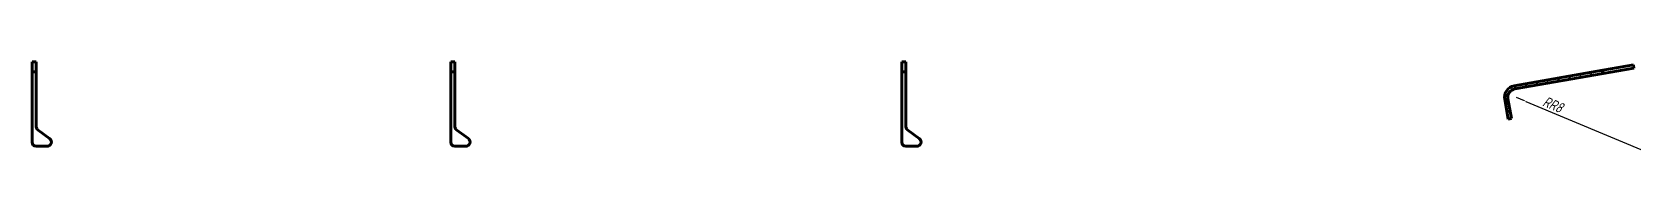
# Model space of a CAD drawing. Header units: millimetres. Extents: x 0 to 4434, y -229 to 1640.
# Drawn here: x 719 to 1476, y -93 to -53 of the extents above; entities that cross this region are included whole.
import ezdxf

# ---------------------------------------------------------------- set-up
doc = ezdxf.new("R2010")
doc.units = ezdxf.units.MM
doc.linetypes.add('K5LT_BASIC', pattern=[0])
doc.linetypes.add('K5LT_THIN', pattern=[0])
doc.layers.add('Системный слой', color=7, linetype='Continuous')
doc.layers.add('Системный слой (1)', color=7, linetype='Continuous', true_color=0x909090)
doc.styles.add('KDIMTEXTSTYLE', font='GOST_AU.SHX', dxfattribs={"width": 0.96, "oblique": 15, "height": 5})
doc.dimstyles.new('KDIMSTYLE (0.50)', dxfattribs={"dimtxt": 5, "dimasz": 1, "dimexe": 2, "dimexo": 0, "dimgap": 1, "dimtad": 1, "dimlfac": 2, "dimtxsty": 'KDIMTEXTSTYLE', "dimsah": 1, "dimcen": 0, "dimdle": 1, "dimadec": 0, "dimazin": 0, "dimtfac": 0.667, "dimtmove": 0, "dimatfit": 3, "dimfxl": 1, "dimtvp": 1, "dimtolj": 1, "dimtzin": 0, "dimarcsym": 0})

msp = doc.modelspace()

# ---------------------------------------------------------------- blocks, each defined once
blk = doc.blocks.new('KDIMARROW_02')
at = {"layer": 'Системный слой'}
blk.add_hatch(color=0, dxfattribs=at).paths.add_polyline_path([(4.5, 0), (5, 0.66), (0, 0), (5, -0.66)])
at = {"layer": 'Системный слой', "color": 0, "linetype": 'K5LT_THIN', "lineweight": 18}
for p, q in [((5, 0.66), (0, 0)), ((0, 0), (5, -0.66)), ((0, 0), (7, 0)), ((4.5, 0), (5, 0.66)), ((5, -0.66), (4.5, 0))]:
    blk.add_line(p, q, dxfattribs=at)
at = {"layer": 'Системный слой (1)', "color": 0, "linetype": 'K5LT_THIN', "lineweight": 18}
blk.add_line((0, 0), (-1, 0), dxfattribs=at)

# ---------------------------------------------------------------- dimensions: what is measured, and where the dimension line sits
at = {"layer": 'Системный слой (1)', "color": 7}
msp.add_radius_dim(center=(1420.06404, -70.15743), radius=4, location=(1436.0123, -76.8365), dimstyle='KDIMSTYLE (0.50)', override={"dimpost": '\\H5.0;\\W0.965;\\Q15;R<>', "dimblk2": 'KDIMARROW_02', "dimclrt": 7, "dimtolj": 1}, dxfattribs=at).render()

# ---------------------------------------------------------------- hatches: boundary and pattern name
at = {"layer": 'Системный слой (1)'}
h = msp.add_hatch(dxfattribs=at)
h.set_pattern_fill('', angle=45, style=0, pattern_type=0)
h.set_pattern_definition([(45, (0, 0), (-2.1213203, 2.1213203), [])])
h.paths.add_polyline_path([(1461.18928, -58.87479), (1460.92986, -57.3974), (1419.11282, -64.74032), (1417.16216, -65.48527), (1415.62977, -66.90364), (1414.73649, -68.79098), (1414.61109, -70.87527), (1414.64692, -71.10866), (1416.28995, -80.4655), (1417.76734, -80.20607), (1416.12432, -70.84923), (1416.21361, -69.07384), (1417.06336, -67.51245), (1418.50575, -66.47345), (1419.37224, -66.21771)])

# ---------------------------------------------------------------- linework, layer by layer
at = {"layer": 'Системный слой (1)', "color": 5, "linetype": 'K5LT_BASIC', "lineweight": 60, "true_color": 0x0000ff}
for p, q in [((718.56126, -53.34236), (720.56126, -53.34236)), ((718.56126, -53.34236), (718.56126, -58.14867)), ((718.56126, -58.14867), (718.56126, -91.34236)), ((720.56126, -58.14867), (718.56126, -58.14867)), ((720.56126, -58.14867), (720.56126, -53.34236)), ((720.56126, -84.09236), (720.56126, -58.14867)), ((916.45512, -53.34236), (918.45512, -53.34236)), ((916.45512, -53.34236), (916.45512, -58.14867)), ((916.45512, -58.14867), (916.45512, -91.34236)), ((918.45512, -58.14867), (916.45512, -58.14867)), ((918.45512, -58.14867), (918.45512, -53.34236)), ((918.45512, -84.09236), (918.45512, -58.14867)), ((1129.61476, -53.34236), (1131.61476, -53.34236)), ((1129.61476, -53.34236), (1129.61476, -58.14867)), ((1129.61476, -58.14867), (1129.61476, -91.34236)), ((1131.61476, -58.14867), (1129.61476, -58.14867)), ((1131.61476, -58.14867), (1131.61476, -53.34236)), ((1131.61476, -84.09236), (1131.61476, -58.14867)), ((1419.11282, -64.74032), (1460.92986, -57.3974)), ((1419.37224, -66.21771), (1461.18928, -58.87479)), ((1475.45739, -54.84642), (1460.92986, -57.3974)), ((1460.92986, -57.3974), (1461.18928, -58.87479)), ((1475.71681, -56.32381), (1461.18928, -58.87479)), ((1475.71681, -56.32381), (1475.45739, -54.84642)), ((1416.28995, -80.4655), (1414.64692, -71.10866)), ((1417.76734, -80.20607), (1416.12432, -70.84923)), ((1417.76734, -80.20607), (1416.28995, -80.4655)), ((726.88539, -89.72728), (721.38163, -85.70744)), ((924.77925, -89.72728), (919.27549, -85.70744)), ((1137.93889, -89.72728), (1132.43514, -85.70744)), ((720.56126, -93.34236), (725.70576, -93.34236)), ((918.45512, -93.34236), (923.59962, -93.34236)), ((1131.61476, -93.34236), (1136.75927, -93.34236))]:
    msp.add_line(p, q, dxfattribs=at)
for centre, radius, start, end in [((1420.06404, -70.15743), 5.5, 99.9593905, 189.9593905), ((1420.06404, -70.15743), 4, 99.9593905, 189.9593905), ((722.56126, -84.09236), 2, 180, 233.85632714), ((725.70576, -91.34236), 2, 270, 53.85632714), ((920.45512, -84.09236), 2, 180, 233.85632714), ((923.59962, -91.34236), 2, 270, 53.85632714), ((1133.61476, -84.09236), 2, 180, 233.85632714), ((1136.75927, -91.34236), 2, 270, 53.85632714), ((720.56126, -91.34236), 2, 180, 270), ((918.45512, -91.34236), 2, 180, 270), ((1131.61476, -91.34236), 2, 180, 270)]:
    msp.add_arc(centre, radius, start, end, dxfattribs=at)

msp.set_redraw_order([(e.dxf.handle, doc.entitydb.next_handle()) for e in msp.query("TEXT MTEXT ATTDEF DIMENSION ARC_DIMENSION")])  # texts and dimensions are drawn at this point

doc.saveas('drawing.dxf')
